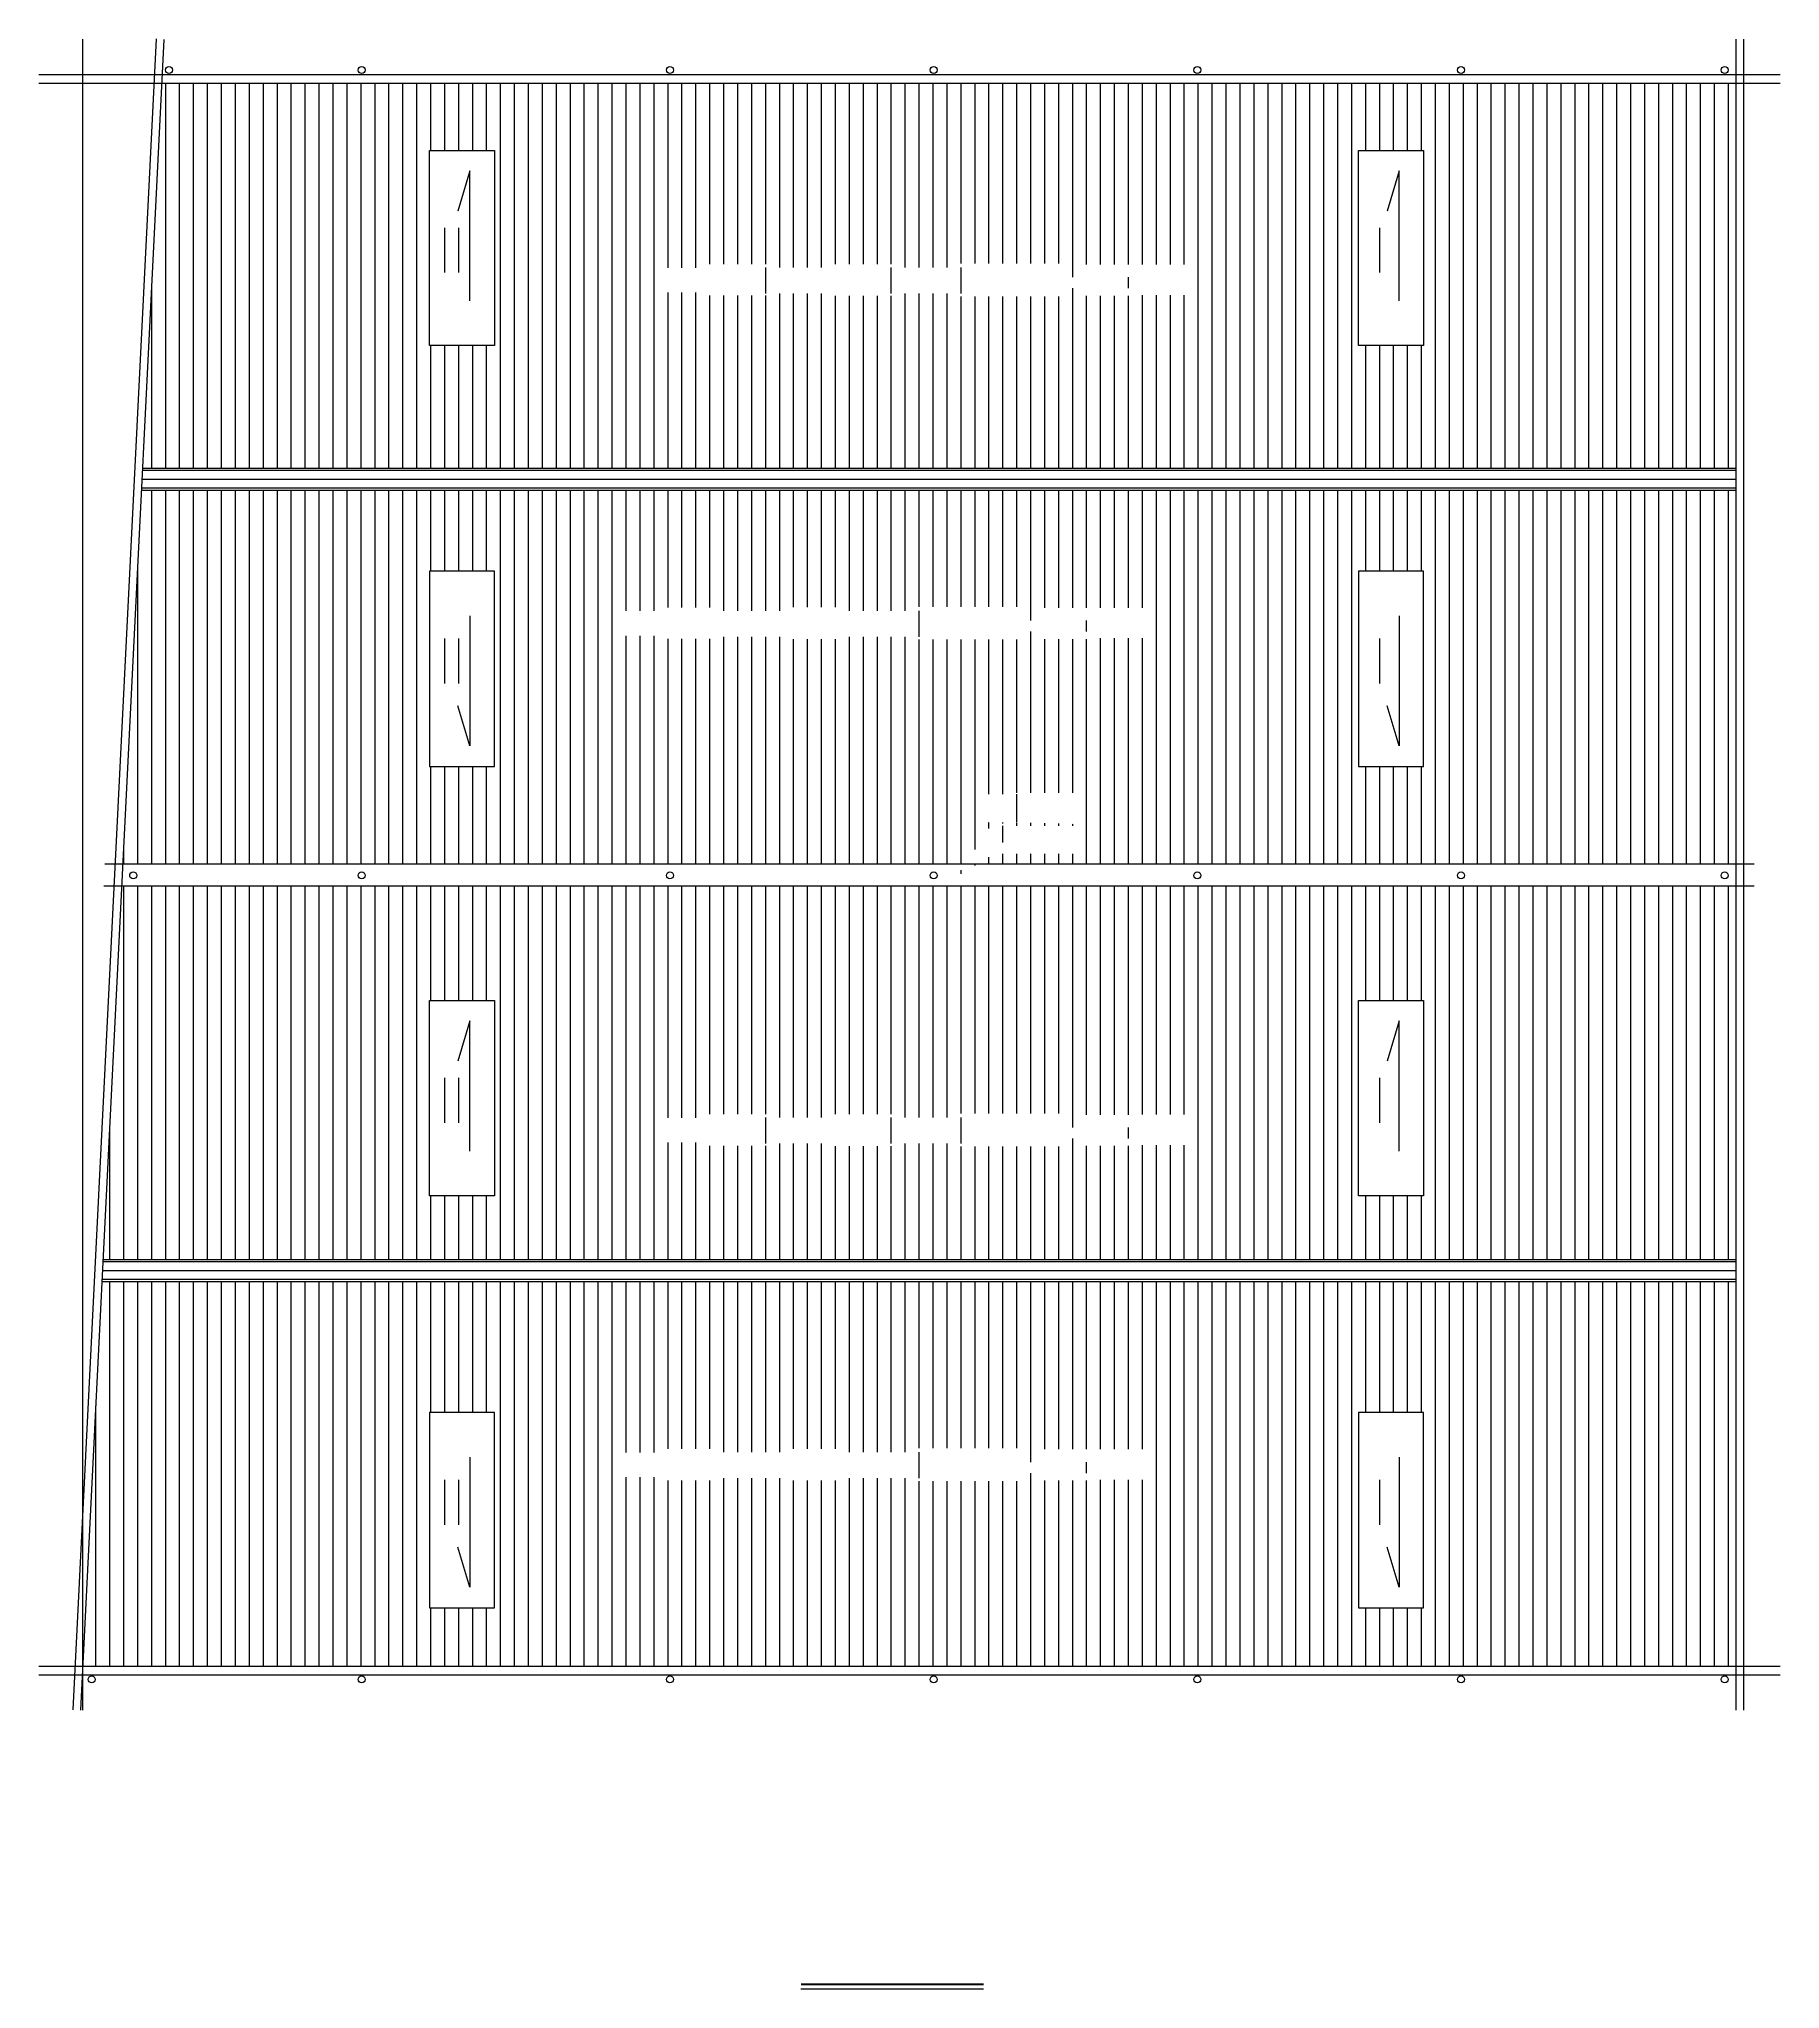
# Model space of a CAD drawing. Extents: x -125668 to 750753, y -248879 to 73241.
# Drawn here: x 507657 to 547272, y -677 to 43673 of the extents above; entities that cross this region are included whole.
import ezdxf

# ---------------------------------------------------------------- set-up
doc = ezdxf.new("R2010")
doc.units = 0
doc.header["$LTSCALE"] = 1000
doc.header["$MEASUREMENT"] = 0
for name, color, linetype in [('_TCH_MASK', 7, 'Continuous'), ('DOTE', 1, 'Continuous'), ('PUB_TITLE', 4, 'Continuous')]:
    doc.layers.add(name, color=color, linetype=linetype)
doc.styles.get("Standard").update_dxf_attribs({"font": 'gbenor.shx', "bigfont": 'gbcbig.shx'})
doc.styles.add('图框', font='')
doc.styles.get('图框').set_extended_font_data('SimSun')

# ---------------------------------------------------------------- blocks, each defined once
blk = doc.blocks.new('$titleblk$00000095')
for p, q in [((-150, 20), (-150, 0)), ((-150, 20), (0, 20)), ((-150, 15), (-75, 15)), ((-125, 20), (-125, 0)), ((-100, 20), (-100, 0)), ((-75, 20), (-75, 0)), ((-75, 20), (-75, 0)), ((-75, 15), (0, 15)), ((-50, 20), (-50, 0)), ((-25, 20), (-25, 0)), ((0, 20), (0, 0)), ((-150, 10), (-75, 10)), ((-75, 10), (0, 10)), ((-150, 5), (-75, 5)), ((-75, 5), (0, 5))]:
    blk.add_line(p, q)
at = {"width": 0.8}
for s, p in [('结   构', (-146.45, 10.91)), ('建   筑', (-146.45, 15.65)), ('给 排 水', (-71.03, 10.9)), ('暖  通', (-70.35, 15.73)), ('电   气', (-146.45, 5.65)), ('工   艺', (-70.35, 6.13)), ('通   讯', (-146.45, 0.88)), ('自   控', (-70.35, 1.24))]:
    blk.add_text(s, height=3.509, dxfattribs=at).set_placement(p)
blk = doc.blocks.new('新块')
for p, q in [((-8240, 400), (-8240, 1000)), ((-7780, 400), (-7780, 1000)), ((-6760, 400), (-6760, 1000)), ((-6300, 400), (-6300, 1000)), ((-5200, 400), (-5200, 1000)), ((-3440, 400), (-3440, 1000)), ((-1720, 400), (-1720, 1000)), ((-920, 400), (-920, 1000)), ((-400, 400), (-400, 1000)), ((-5840, 800), (-8800, 800)), ((-5840, 600), (-8800, 600)), ((-5840, 700), (-3840, 700)), ((-2160, 700), (-1280, 700)), ((-400, 800), (-1280, 800)), ((-400, 600), (-1280, 600))]:
    blk.add_line(p, q)
for points, const_width in [([(-11880, 400), (-11880, 1000), (-400, 1000)], 32), ([(-8800, 400), (-8800, 1000)], 20), ([(-7320, 400), (-7320, 1000)], 20), ([(-5840, 400), (-5840, 1000)], 20), ([(-3840, 400), (-3840, 1000)], 20), ([(-2160, 400), (-2160, 1000)], 20), ([(-1280, 400), (-1280, 1000)], 20)]:
    blk.add_lwpolyline(points, dxfattribs=dict(const_width=const_width))
at = {"layer": 'PUB_TITLE'}
blk.add_lwpolyline([(-47560, 0), (0, 0), (0, 33640), (-47560, 33640)], close=True, dxfattribs=at)
at = {"layer": 'PUB_TITLE', "const_width": 40}
blk.add_lwpolyline([(-46560, 400), (-400, 400), (-400, 33240), (-46560, 33240)], close=True, dxfattribs=at)
at = {"layer": 'PUB_TITLE', "const_width": 32}
blk.add_lwpolyline([(-400, 1000), (-46560, 1000)], dxfattribs=at)
at = {"layer": 'PUB_TITLE', "xscale": 40, "yscale": 40, "zscale": 40, "rotation": 90}
blk.add_blockref('$titleblk$00000095', (-46560, 33240), dxfattribs=at)
at = {"style": '图框', "width": 0.8}
for s, height, p in [('审    定', 80, (-8701, 854)), ('校    对', 80, (-7217, 851)), ('工程名称', 80, (-5712, 794)), ('图纸', 80, (-3732, 778)), ('工程编号', 80, (-2112, 803)), ('阶 段', 80, (-1205, 851)), ('安徽乾坤建材科技有限公司', 160, (-11315, 604)), ('审    核', 80, (-8702, 659)), ('设计负责人', 80, (-7265, 659)), ('项目名称', 80, (-5712, 494)), ('名称', 80, (-3732, 498)), ('图   号', 80, (-2098, 504)), ('日 期', 80, (-1212, 659)), ('项目负责人', 80, (-8739, 457)), ('设 计 人', 80, (-7213, 457)), ('比 例', 80, (-1211, 457))]:
    blk.add_text(s, height=height, dxfattribs=at).set_placement(p)
for tag, p in [('审定人', (-8147, 838)), ('校对', (-6621, 837)), ('工程名称', (-5026, 781)), ('阶段', (-810, 832)), ('项目负责人', (-8228, 444)), ('审核人', (-8147, 641)), ('设计负责人', (-6745, 649)), ('设计人', (-6659, 447)), ('项目名称', (-5026, 479)), ('图名', (-3347, 649)), ('图号', (-1657, 502)), ('日期', (-905, 632)), ('比例', (-810, 446))]:
    blk.add_attdef(tag, p, '', height=120)

msp = doc.modelspace()

# ---------------------------------------------------------------- hatches: boundary and pattern name
h = msp.add_hatch()
h.set_pattern_fill('ANSI31', color=256, scale=200, angle=45, style=0)
h.set_pattern_definition([(90, (0, 0), (-317.5, 3e-14), [])])
h.paths.add_polyline_path([(510019.3, 33916), (546271.8, 33916), (546271.8, 42666), (510456.8, 42666)])
h.paths.add_polyline_path([(516539, 41141), (518020, 41141), (518020, 36700.5), (516539, 36700.5)], flags=16)
h.paths.add_polyline_path([(537681, 41141), (539162, 41141), (539162, 36700.5), (537681, 36700.5)], flags=16)
h.paths.add_polyline_path([(509994.3, 33416), (509569.3, 24916), (546271.8, 24916), (546271.8, 33416)])
h.paths.add_polyline_path([(516539, 31571.5), (518020, 31571.5), (518020, 27131), (516539, 27131)], flags=16)
h.paths.add_polyline_path([(537681, 31571.5), (539162, 31571.5), (539162, 27131), (537681, 27131)], flags=16)
h.paths.add_polyline_path([(509119.3, 15916), (546271.8, 15916), (546271.8, 24416), (509544.3, 24416)])
h.paths.add_polyline_path([(516539, 21806.5), (518020, 21806.5), (518020, 17366), (516539, 17366)], flags=16)
h.paths.add_polyline_path([(537681, 21806.5), (539162, 21806.5), (539162, 17366), (537681, 17366)], flags=16)
h.paths.add_polyline_path([(508656.8, 6666), (546271.8, 6666), (546271.8, 15416), (509094.3, 15416)])
h.paths.add_polyline_path([(516539, 12434.5), (518020, 12434.5), (518020, 7994), (516539, 7994)], flags=16)
h.paths.add_polyline_path([(537681, 12434.5), (539162, 12434.5), (539162, 7994), (537681, 7994)], flags=16)
edge = h.paths.add_edge_path(flags=16)
edge.add_line((521780.2, 37909.3), (522759.8, 37909.3))
edge.add_line((522759.8, 37909.3), (522759.8, 38472.3))
edge.add_line((522759.8, 38472.3), (521780.2, 38472.3))
edge.add_line((521780.2, 38472.3), (521780.2, 37909.3))
edge.add_line((522635.1, 37836.2), (524209.5, 37836.2))
edge.add_line((524209.5, 37836.2), (524209.5, 38554.3))
edge.add_line((524209.5, 38554.3), (522635.1, 38554.3))
edge.add_line((522635.1, 38554.3), (522635.1, 37836.2))
edge.add_line((524096.5, 37888), (525641.5, 37888))
edge.add_line((525641.5, 37888), (525641.5, 38476.6))
edge.add_line((525641.5, 38476.6), (524096.5, 38476.6))
edge.add_line((524096.5, 38476.6), (524096.5, 37888))
edge.add_line((525496.3, 37829.6), (527073.5, 37829.6))
edge.add_line((527073.5, 37829.6), (527073.5, 38555.6))
edge.add_line((527073.5, 38555.6), (525496.3, 38555.6))
edge.add_line((525496.3, 38555.6), (525496.3, 37829.6))
edge.add_line((526959.4, 37888), (528670.7, 37888))
edge.add_line((528670.7, 37888), (528670.7, 38476.6))
edge.add_line((528670.7, 38476.6), (526959.4, 38476.6))
edge.add_line((526959.4, 38476.6), (526959.4, 37888))
edge.add_line((528521.6, 37820.3), (531175.9, 37820.3))
edge.add_line((531175.9, 37820.3), (531175.9, 38570.3))
edge.add_line((531175.9, 38570.3), (528521.6, 38570.3))
edge.add_line((528521.6, 38570.3), (528521.6, 37820.3))
edge.add_line((531098.3, 38003.3), (531348.3, 38003.3))
edge.add_line((531348.3, 38003.3), (531348.3, 38253.3))
edge.add_line((531348.3, 38253.3), (531098.3, 38253.3))
edge.add_line((531098.3, 38253.3), (531098.3, 38003.3))
edge.add_line((531282.7, 37832.2), (532508.8, 37832.2))
edge.add_line((532508.8, 37832.2), (532508.8, 38542.3))
edge.add_line((532508.8, 38542.3), (531282.7, 38542.3))
edge.add_line((531282.7, 38542.3), (531282.7, 37832.2))
edge.add_line((532443.1, 38003.3), (532693.1, 38003.3))
edge.add_line((532693.1, 38003.3), (532693.1, 38253.3))
edge.add_line((532693.1, 38253.3), (532443.1, 38253.3))
edge.add_line((532443.1, 38253.3), (532443.1, 38003.3))
edge.add_line((532624.9, 37850.9), (533813.7, 37850.9))
edge.add_line((533813.7, 37850.9), (533813.7, 38545))
edge.add_line((533813.7, 38545), (532624.9, 38545))
edge.add_line((532624.9, 38545), (532624.9, 37850.9))
h.paths.add_polyline_path([(517277.7, 38359.2), (517277.7, 39380.2), (516714.7, 39380.2), (516714.7, 38359.2)], flags=0)
h.paths.add_polyline_path([(538419.7, 38359.2), (538419.7, 39380.2), (537856.7, 39380.2), (537856.7, 38359.2)], flags=0)
edge = h.paths.add_edge_path(flags=16)
edge.add_line((520803.2, 30101.3), (521782.8, 30101.3))
edge.add_line((521782.8, 30101.3), (521782.8, 30664.3))
edge.add_line((521782.8, 30664.3), (520803.2, 30664.3))
edge.add_line((520803.2, 30664.3), (520803.2, 30101.3))
edge.add_line((521658.1, 30028.2), (523232.5, 30028.2))
edge.add_line((523232.5, 30028.2), (523232.5, 30746.3))
edge.add_line((523232.5, 30746.3), (521658.1, 30746.3))
edge.add_line((521658.1, 30746.3), (521658.1, 30028.2))
edge.add_line((523119.5, 30080), (524664.5, 30080))
edge.add_line((524664.5, 30080), (524664.5, 30668.6))
edge.add_line((524664.5, 30668.6), (523119.5, 30668.6))
edge.add_line((523119.5, 30668.6), (523119.5, 30080))
edge.add_line((524519.3, 30021.6), (526096.5, 30021.6))
edge.add_line((526096.5, 30021.6), (526096.5, 30747.6))
edge.add_line((526096.5, 30747.6), (524519.3, 30747.6))
edge.add_line((524519.3, 30747.6), (524519.3, 30021.6))
edge.add_line((525982.4, 30080), (527693.7, 30080))
edge.add_line((527693.7, 30080), (527693.7, 30668.6))
edge.add_line((527693.7, 30668.6), (525982.4, 30668.6))
edge.add_line((525982.4, 30668.6), (525982.4, 30080))
edge.add_line((527544.6, 30012.3), (530198.9, 30012.3))
edge.add_line((530198.9, 30012.3), (530198.9, 30762.3))
edge.add_line((530198.9, 30762.3), (527544.6, 30762.3))
edge.add_line((527544.6, 30762.3), (527544.6, 30012.3))
edge.add_line((530121.3, 30195.3), (530371.3, 30195.3))
edge.add_line((530371.3, 30195.3), (530371.3, 30445.3))
edge.add_line((530371.3, 30445.3), (530121.3, 30445.3))
edge.add_line((530121.3, 30445.3), (530121.3, 30195.3))
edge.add_line((530305.7, 30024.2), (531531.8, 30024.2))
edge.add_line((531531.8, 30024.2), (531531.8, 30734.3))
edge.add_line((531531.8, 30734.3), (530305.7, 30734.3))
edge.add_line((530305.7, 30734.3), (530305.7, 30024.2))
edge.add_line((531466.1, 30195.3), (531716.1, 30195.3))
edge.add_line((531716.1, 30195.3), (531716.1, 30445.3))
edge.add_line((531716.1, 30445.3), (531466.1, 30445.3))
edge.add_line((531466.1, 30445.3), (531466.1, 30195.3))
edge.add_line((531647.9, 30042.9), (532836.7, 30042.9))
edge.add_line((532836.7, 30042.9), (532836.7, 30737))
edge.add_line((532836.7, 30737), (531647.9, 30737))
edge.add_line((531647.9, 30737), (531647.9, 30042.9))
h.paths.add_polyline_path([(517277.7, 29016.8), (517277.7, 30037.8), (516714.7, 30037.8), (516714.7, 29016.8)], flags=0)
h.paths.add_polyline_path([(538419.7, 29016.8), (538419.7, 30037.8), (537856.7, 30037.8), (537856.7, 29016.8)], flags=0)
edge = h.paths.add_edge_path()
edge.add_line((528550.5, 24637.5), (529341.5, 25820))
edge.add_arc((528550.5, 24637.5), 20, 236.22057, 416.22057)
edge.add_arc((528550.5, 24637.5), 20, 56.22057, 236.22057)
edge.add_line((529341.5, 25820), (531473, 25820))
edge.add_line((529167.4, 25863.7), (530008.4, 25863.7))
edge.add_line((530008.4, 25863.7), (530008.4, 26501.2))
edge.add_line((530008.4, 26501.2), (529167.4, 26501.2))
edge.add_line((529167.4, 26501.2), (529167.4, 25863.7))
edge.add_line((529889.5, 25813.1), (531464, 25813.1))
edge.add_line((531464, 25813.1), (531464, 26531.2))
edge.add_line((531464, 26531.2), (529889.5, 26531.2))
edge.add_line((529889.5, 26531.2), (529889.5, 25813.1))
edge.add_line((529402.5, 25138.7), (531429.2, 25138.7))
edge.add_line((531429.2, 25138.7), (531429.2, 25776.2))
edge.add_line((531429.2, 25776.2), (529402.5, 25776.2))
edge.add_line((529402.5, 25776.2), (529402.5, 25138.7))
edge = h.paths.add_edge_path(flags=16)
edge.add_line((521780.2, 18574.8), (522759.8, 18574.8))
edge.add_line((522759.8, 18574.8), (522759.8, 19137.8))
edge.add_line((522759.8, 19137.8), (521780.2, 19137.8))
edge.add_line((521780.2, 19137.8), (521780.2, 18574.8))
edge.add_line((522635.1, 18501.7), (524209.5, 18501.7))
edge.add_line((524209.5, 18501.7), (524209.5, 19219.8))
edge.add_line((524209.5, 19219.8), (522635.1, 19219.8))
edge.add_line((522635.1, 19219.8), (522635.1, 18501.7))
edge.add_line((524096.5, 18553.5), (525641.5, 18553.5))
edge.add_line((525641.5, 18553.5), (525641.5, 19142.1))
edge.add_line((525641.5, 19142.1), (524096.5, 19142.1))
edge.add_line((524096.5, 19142.1), (524096.5, 18553.5))
edge.add_line((525496.3, 18495.1), (527073.5, 18495.1))
edge.add_line((527073.5, 18495.1), (527073.5, 19221.1))
edge.add_line((527073.5, 19221.1), (525496.3, 19221.1))
edge.add_line((525496.3, 19221.1), (525496.3, 18495.1))
edge.add_line((526959.4, 18553.5), (528670.7, 18553.5))
edge.add_line((528670.7, 18553.5), (528670.7, 19142.1))
edge.add_line((528670.7, 19142.1), (526959.4, 19142.1))
edge.add_line((526959.4, 19142.1), (526959.4, 18553.5))
edge.add_line((528521.6, 18485.8), (531175.9, 18485.8))
edge.add_line((531175.9, 18485.8), (531175.9, 19235.8))
edge.add_line((531175.9, 19235.8), (528521.6, 19235.8))
edge.add_line((528521.6, 19235.8), (528521.6, 18485.8))
edge.add_line((531098.3, 18668.8), (531348.3, 18668.8))
edge.add_line((531348.3, 18668.8), (531348.3, 18918.8))
edge.add_line((531348.3, 18918.8), (531098.3, 18918.8))
edge.add_line((531098.3, 18918.8), (531098.3, 18668.8))
edge.add_line((531282.7, 18497.7), (532508.8, 18497.7))
edge.add_line((532508.8, 18497.7), (532508.8, 19207.8))
edge.add_line((532508.8, 19207.8), (531282.7, 19207.8))
edge.add_line((531282.7, 19207.8), (531282.7, 18497.7))
edge.add_line((532443.1, 18668.8), (532693.1, 18668.8))
edge.add_line((532693.1, 18668.8), (532693.1, 18918.8))
edge.add_line((532693.1, 18918.8), (532443.1, 18918.8))
edge.add_line((532443.1, 18918.8), (532443.1, 18668.8))
edge.add_line((532624.9, 18516.4), (533813.7, 18516.4))
edge.add_line((533813.7, 18516.4), (533813.7, 19210.5))
edge.add_line((533813.7, 19210.5), (532624.9, 19210.5))
edge.add_line((532624.9, 19210.5), (532624.9, 18516.4))
h.paths.add_polyline_path([(517277.7, 19024.7), (517277.7, 20045.7), (516714.7, 20045.7), (516714.7, 19024.7)], flags=0)
h.paths.add_polyline_path([(538419.7, 19024.7), (538419.7, 20045.7), (537856.7, 20045.7), (537856.7, 19024.7)], flags=0)
edge = h.paths.add_edge_path(flags=16)
edge.add_line((520803.2, 10964.3), (521782.8, 10964.3))
edge.add_line((521782.8, 10964.3), (521782.8, 11527.3))
edge.add_line((521782.8, 11527.3), (520803.2, 11527.3))
edge.add_line((520803.2, 11527.3), (520803.2, 10964.3))
edge.add_line((521658.1, 10891.2), (523232.5, 10891.2))
edge.add_line((523232.5, 10891.2), (523232.5, 11609.3))
edge.add_line((523232.5, 11609.3), (521658.1, 11609.3))
edge.add_line((521658.1, 11609.3), (521658.1, 10891.2))
edge.add_line((523119.5, 10943), (524664.5, 10943))
edge.add_line((524664.5, 10943), (524664.5, 11531.6))
edge.add_line((524664.5, 11531.6), (523119.5, 11531.6))
edge.add_line((523119.5, 11531.6), (523119.5, 10943))
edge.add_line((524519.3, 10884.6), (526096.5, 10884.6))
edge.add_line((526096.5, 10884.6), (526096.5, 11610.6))
edge.add_line((526096.5, 11610.6), (524519.3, 11610.6))
edge.add_line((524519.3, 11610.6), (524519.3, 10884.6))
edge.add_line((525982.4, 10943), (527693.7, 10943))
edge.add_line((527693.7, 10943), (527693.7, 11531.6))
edge.add_line((527693.7, 11531.6), (525982.4, 11531.6))
edge.add_line((525982.4, 11531.6), (525982.4, 10943))
edge.add_line((527544.6, 10875.3), (530198.9, 10875.3))
edge.add_line((530198.9, 10875.3), (530198.9, 11625.3))
edge.add_line((530198.9, 11625.3), (527544.6, 11625.3))
edge.add_line((527544.6, 11625.3), (527544.6, 10875.3))
edge.add_line((530121.3, 11058.3), (530371.3, 11058.3))
edge.add_line((530371.3, 11058.3), (530371.3, 11308.3))
edge.add_line((530371.3, 11308.3), (530121.3, 11308.3))
edge.add_line((530121.3, 11308.3), (530121.3, 11058.3))
edge.add_line((530305.7, 10887.2), (531531.8, 10887.2))
edge.add_line((531531.8, 10887.2), (531531.8, 11597.3))
edge.add_line((531531.8, 11597.3), (530305.7, 11597.3))
edge.add_line((530305.7, 11597.3), (530305.7, 10887.2))
edge.add_line((531466.1, 11058.3), (531716.1, 11058.3))
edge.add_line((531716.1, 11058.3), (531716.1, 11308.3))
edge.add_line((531716.1, 11308.3), (531466.1, 11308.3))
edge.add_line((531466.1, 11308.3), (531466.1, 11058.3))
edge.add_line((531647.9, 10905.9), (532836.7, 10905.9))
edge.add_line((532836.7, 10905.9), (532836.7, 11600))
edge.add_line((532836.7, 11600), (531647.9, 11600))
edge.add_line((531647.9, 11600), (531647.9, 10905.9))
h.paths.add_polyline_path([(517277.7, 9879.8), (517277.7, 10900.8), (516714.7, 10900.8), (516714.7, 9879.8)], flags=0)
h.paths.add_polyline_path([(538419.7, 9879.8), (538419.7, 10900.8), (537856.7, 10900.8), (537856.7, 9879.8)], flags=0)

# ---------------------------------------------------------------- linework, layer by layer
for p, q in [((517463, 40675), (517189, 39761.5)), ((517463, 37715), (517463, 40675)), ((538605, 40675), (538331, 39761.5)), ((538605, 37715), (538605, 40675)), ((510016.8, 33866), (546271.8, 33866)), ((510019.3, 33916), (546271.8, 33916)), ((509994.3, 33416), (546271.8, 33416)), ((509996.8, 33466), (546271.8, 33466)), ((510006.8, 33666), (546271.8, 33666)), ((517463, 30557), (517463, 27597)), ((538605, 30557), (538605, 27597)), ((517463, 27597), (517189, 28510.5)), ((538605, 27597), (538331, 28510.5)), ((517463, 21340.5), (517189, 20427)), ((517463, 18380.5), (517463, 21340.5)), ((538605, 21340.5), (538331, 20427)), ((538605, 18380.5), (538605, 21340.5)), ((509106.8, 15666), (546271.8, 15666)), ((509116.8, 15866), (546271.8, 15866)), ((509119.3, 15916), (546271.8, 15916)), ((509094.3, 15416), (546271.8, 15416)), ((509096.8, 15466), (546271.8, 15466)), ((517463, 11420), (517463, 8460)), ((538605, 11420), (538605, 8460)), ((517463, 8460), (517189, 9373.5)), ((538605, 8460), (538331, 9373.5)), ((529151.8, -677), (524994.2, -677))]:
    msp.add_line(p, q)
for points in [[(516539, 41141), (518020, 41141), (518020, 36700.5), (516539, 36700.5)], [(537681, 41141), (539162, 41141), (539162, 36700.5), (537681, 36700.5)], [(516539, 27131), (518020, 27131), (518020, 31571.5), (516539, 31571.5)], [(537681, 27131), (539162, 27131), (539162, 31571.5), (537681, 31571.5)], [(516539, 21806.5), (518020, 21806.5), (518020, 17366), (516539, 17366)], [(537681, 21806.5), (539162, 21806.5), (539162, 17366), (537681, 17366)], [(516539, 7994), (518020, 7994), (518020, 12434.5), (516539, 12434.5)], [(537681, 7994), (539162, 7994), (539162, 12434.5), (537681, 12434.5)]]:
    msp.add_lwpolyline(points, close=True)
at = {"const_width": 50}
msp.add_lwpolyline([(524994.2, -569.7), (529151.8, -569.7)], dxfattribs=at)
for centre in [(510614.7, 42968), (514998.5, 42968), (522013.5, 42968), (528013.5, 42968), (534013.5, 42968), (540013.5, 42968), (546013.5, 42968), (509800.7, 24650), (514998.5, 24650), (522013.5, 24650), (528013.5, 24650), (534013.5, 24650), (540013.5, 24650), (546013.5, 24650), (508856.5, 6364), (514998.5, 6364), (522013.5, 6364), (528013.5, 6364), (534013.5, 6364), (540013.5, 6364), (546013.5, 6364)]:
    msp.add_circle(centre, 80)
at = {"layer": 'DOTE'}
for p, q in [((508432.1, 5676), (510332, 43673.5)), ((508606.9, 5667.3), (510506.7, 43664.8)), ((508656.8, 5666), (508656.8, 43666)), ((546271.8, 5666), (546271.8, 43666)), ((546446.8, 5666), (546446.8, 43666)), ((507656.8, 42866), (547271.8, 42866)), ((507656.8, 42666), (547271.8, 42666)), ((509153.8, 24916), (546686.8, 24916)), ((509128.8, 24416), (546686.8, 24416)), ((507656.8, 6666), (547271.8, 6666)), ((507656.8, 6466), (547271.8, 6466))]:
    msp.add_line(p, q, dxfattribs=at)

# ---------------------------------------------------------------- block references
at = {"layer": '_TCH_MASK', "color": 0, "lineweight": 15, "xscale": 1.587037197983591, "yscale": 1.587037197733252, "zscale": 1.587037197782295}
msp.add_blockref('新块', (565241.1, -3259.8), dxfattribs=at)

doc.saveas('drawing.dxf')
